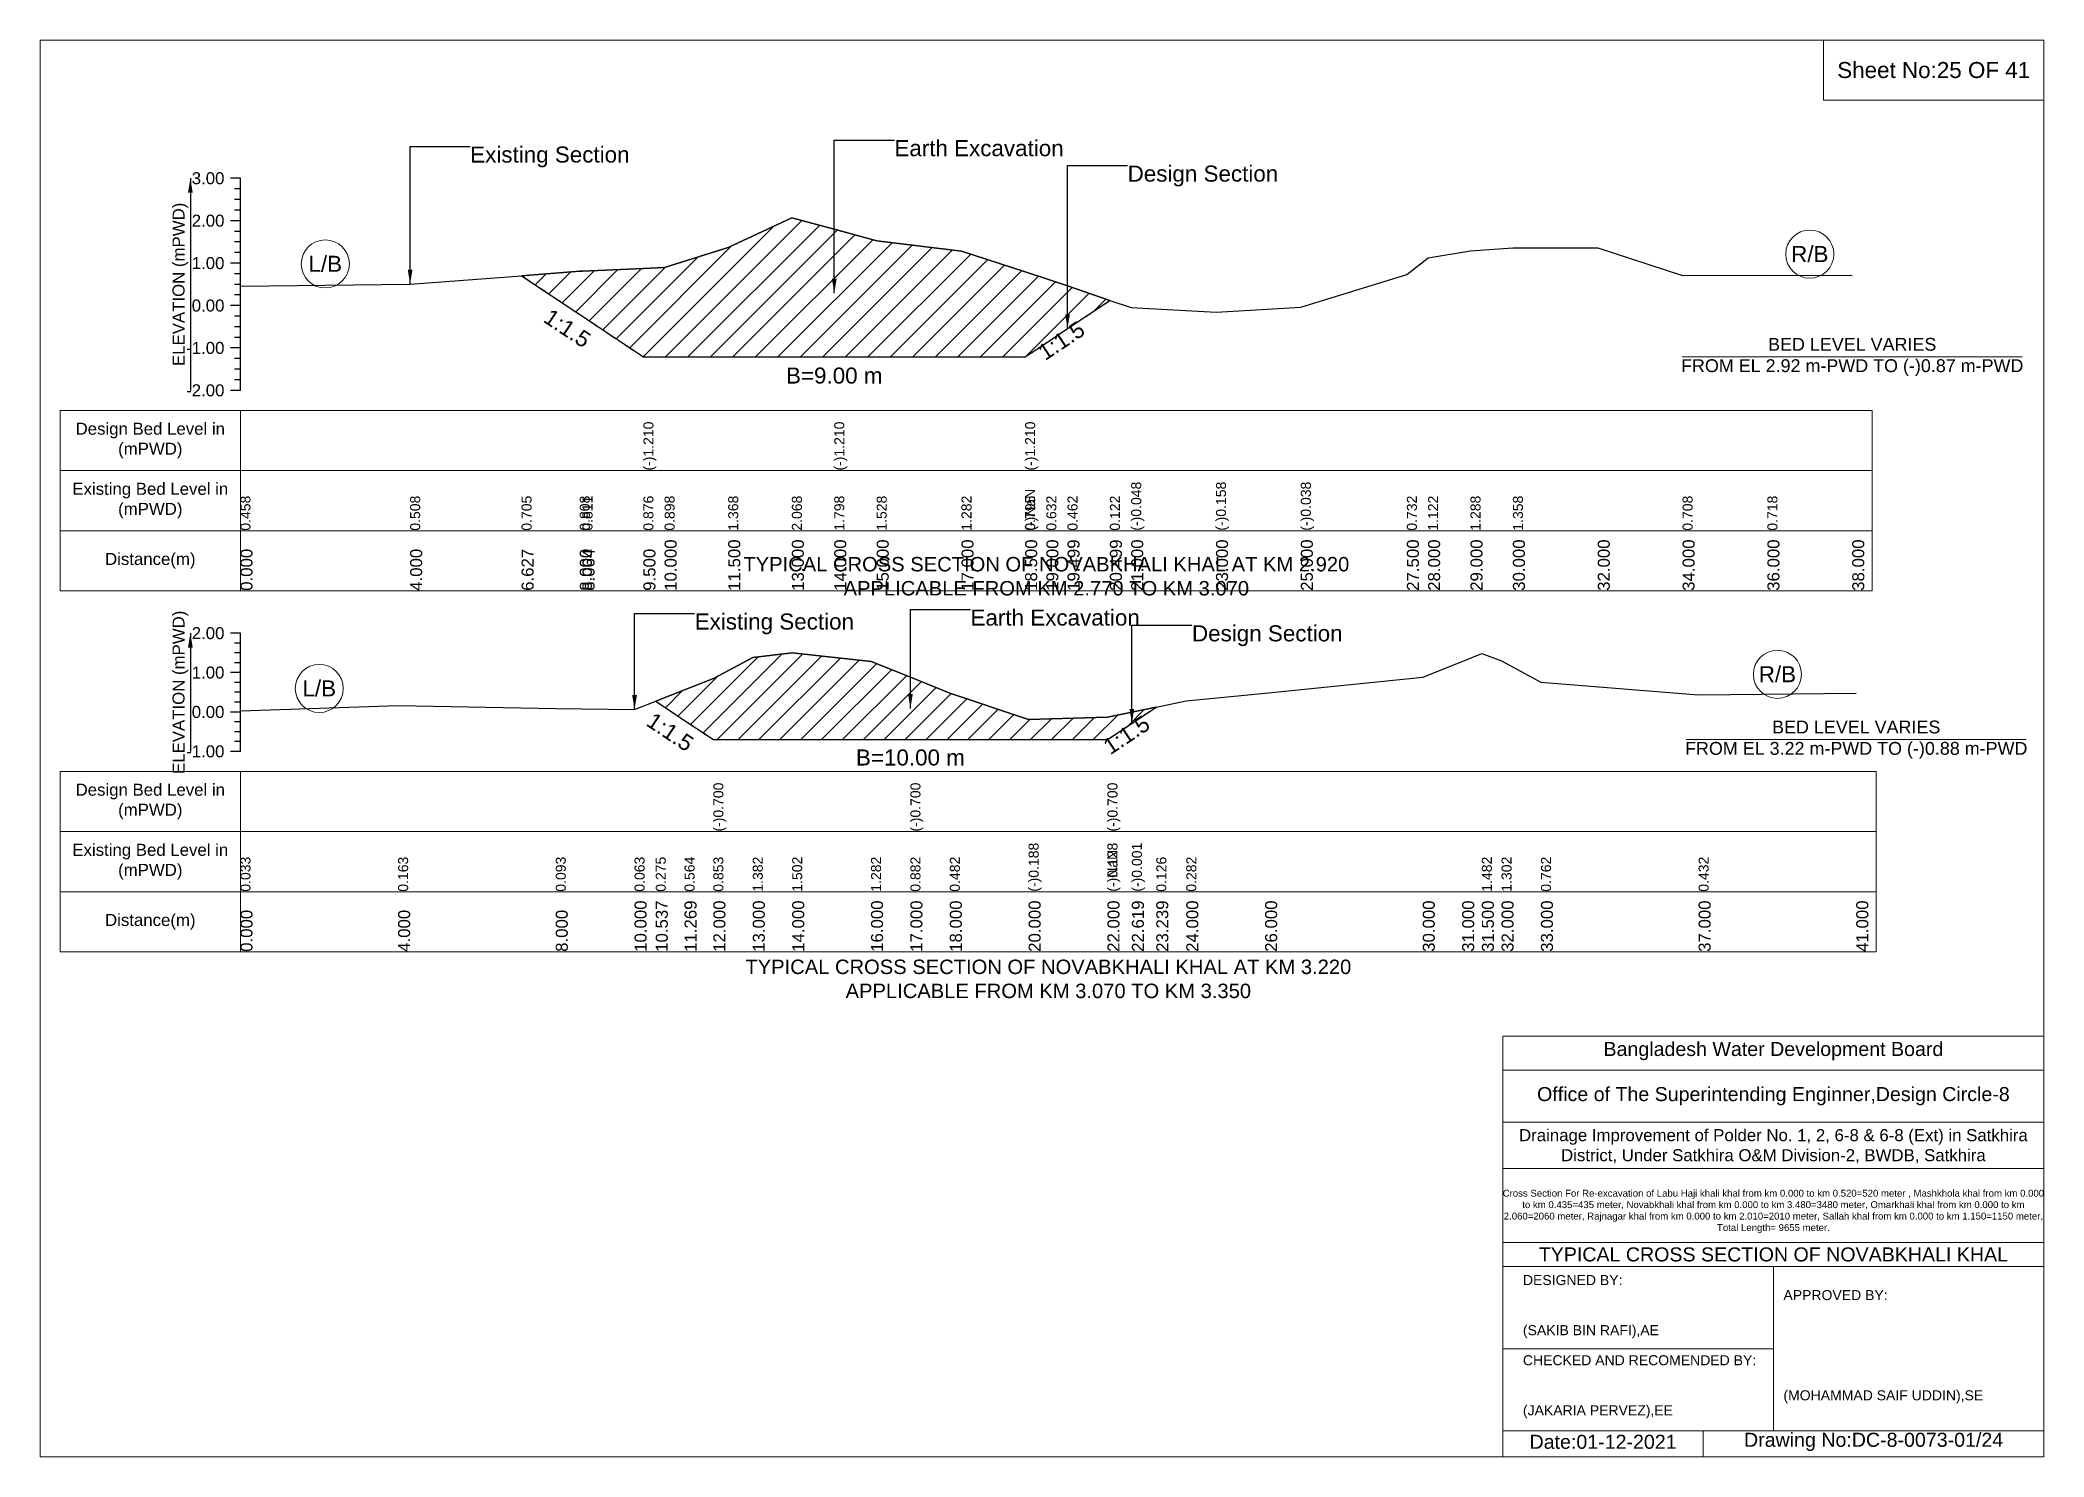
# Model space of a CAD drawing. Header units: inches. Extents: x 93000 to 486000, y -4242 to 0.
# Drawn here: x 340000 to 346000, y -4242 to 0 of the extents above; entities that cross this region are included whole.
import ezdxf

# ---------------------------------------------------------------- set-up
doc = ezdxf.new("R2010")
doc.units = ezdxf.units.IN
doc.header["$LTSCALE"] = 7
doc.header["$MEASUREMENT"] = 0
doc.linetypes.add('DASHED', pattern=[0.75, 0.5, -0.25])
for name, color, linetype, lineweight in [('Cross section Data Border', 7, 'Continuous', 9), ('Cross Section Labels', 7, 'Continuous', 9), ('Design_Bed_Level for Xsection', 7, 'DASHED', 25), ('Existing_Bed_Level for Xsection', 7, 'Continuous', 25), ('Long Section Labels', 7, 'Continuous', 9)]:
    doc.layers.add(name, color=color, linetype=linetype, lineweight=lineweight)
doc.styles.get("Standard").update_dxf_attribs({"font": 'arial.ttf'})
doc.dimstyles.get("Standard").update_dxf_attribs({"dimtxt": 0.18, "dimasz": 0.18, "dimexe": 0.18, "dimexo": 0.0625, "dimgap": 0.09, "dimtad": 0, "dimtih": 1, "dimtoh": 1, "dimdec": 4, "dimzin": 0, "dimdsep": 46, "dimtxsty": 'Standard', "dimcen": 0.09, "dimadec": 0, "dimazin": 0, "dimtfac": 1, "dimtdec": 4, "dimtofl": 0, "dimtmove": 0, "dimatfit": 3, "dimfxl": 1, "dimtolj": 1, "dimtzin": 0, "dimarcsym": 0})

msp = doc.modelspace()

# ---------------------------------------------------------------- texts
at = {"layer": 'Cross section Data Border', "attachment_point": 5}
for s, insert, char_height in [('Sheet No:25 OF 41', (345670, -90), 48), ('Bangladesh Water Development Board', (345190, -3027), 42), ('Office of The Superintending Enginner,Design Circle-8', (345190, -3162), 42)]:
    msp.add_mtext(s, dxfattribs=dict(at, insert=insert, char_height=char_height))
at = {"layer": 'Cross section Data Border'}
for s, insert, char_height, width, attachment_point in [('Design Bed Level in (mPWD)', (340330, -1198.9), 36, 480, 5), ('Existing Bed Level in (mPWD)', (340330, -1378.9), 36, 480, 5), ('Distance(m)', (340330, -1558.9), 36, 480, 5), ('Design Bed Level in (mPWD)', (340330, -2279.8), 36, 480, 5), ('Existing Bed Level in (mPWD)', (340330, -2459.8), 36, 480, 5), ('Distance(m)', (340330, -2639.8), 36, 480, 5), ('Drainage Improvement of Polder No. 1, 2, 6-8 & 6-8 (Ext) in Satkhira District, Under Satkhira O&M Division-2, BWDB, Satkhira', (345190, -3312), 36, 1680, 5), ('Cross Section For Re-excavation of Labu Haji khali khal from km 0.000 to km 0.520=520 meter , Mashkhola khal from km 0.000 to km 0.435=435 meter, Novabkhali khal from km 0.000 to km 3.480=3480 meter, Omarkhali khal from km 0.000 to km 2.060=2060 meter, Rajnagar khal from km 0.000 to km 2.010=2010 meter, Sallah khal from km 0.000 to km 1.150=1150 meter, Total Length= 9655 meter. ', (345190, -3507), 20.5611, 1620, 5), ('TYPICAL CROSS SECTION OF NOVABKHALI KHAL', (345190, -3636), 42, 1680, 5), ('DESIGNED BY:^J^J^J(SAKIB BIN RAFI),AE', (344440, -3792), 30, 840, 4), ('APPROVED BY:^J^J^J^J^J^J(MOHAMMAD SAIF UDDIN),SE', (345220, -3912), 30, 840, 4), ('CHECKED AND RECOMENDED BY:^J^J^J(JAKARIA PERVEZ),EE', (344440, -4032), 30, 840, 4), ('Date:01-12-2021', (344680, -4197), 42, 840, 5), ('Drawing No:DC-8-0073-01/24', (345490, -4197), 42, 1320, 5)]:
    msp.add_mtext(s, dxfattribs=dict(at, insert=insert, char_height=char_height, width=width, attachment_point=attachment_point))
at = {"layer": 'Cross Section Labels'}
for s, insert, char_height, attachment_point in [('Earth Excavation', (342558, -299.6), 48, 1), ('Existing Section', (341288, -318.7), 48, 1), ('Design Section', (343256.4, -375.8), 48, 1), ('L/B', (340854, -670.1), 48, 5), ('R/B', (345299, -640.9), 48, 5), ('BED LEVEL VARIES ^JFROM EL 2.92 m-PWD TO (-)0.87 m-PWD', (345426, -948.6), 38.4, 5), ('B=9.00 m', (342378, -980.4), 48, 2), ('TYPICAL CROSS SECTION OF NOVABKHALI KHAL AT KM 2.920^JAPPLICABLE FROM KM 2.770 TO KM 3.070', (343013, -1605.5), 43.2, 5), ('Existing Section', (341960, -1716.8), 48, 1), ('Earth Excavation', (342786, -1705), 48, 1), ('Design Section', (343449.1, -1752.2), 48, 1), ('L/B', (340836, -1941.3), 48, 5), ('R/B', (345202, -1898.9), 48, 5), ('BED LEVEL VARIES ^JFROM EL 3.22 m-PWD TO (-)0.88 m-PWD', (345438, -2094.4), 38.4, 5), ('B=10.00 m', (342606, -2123.9), 48, 2), ('TYPICAL CROSS SECTION OF NOVABKHALI KHAL AT KM 3.220^JAPPLICABLE FROM KM 3.070 TO KM 3.350', (343019, -2811), 43.2, 5)]:
    msp.add_mtext(s, dxfattribs=dict(at, insert=insert, char_height=char_height, attachment_point=attachment_point))
at = {"layer": 'Cross Section Labels', "char_height": 48, "attachment_point": 2}
for insert, rotation in [((341592.3, -842.9), 326.30993), ((343044.7, -879.9), 33.69007), ((341900.2, -2051.6), 326.30993), ((343239.6, -2060.4), 33.69007)]:
    msp.add_mtext('1:1.5', dxfattribs=dict(at, insert=insert, rotation=rotation))
at = {"layer": 'Existing_Bed_Level for Xsection', "char_height": 36, "attachment_point": 6}
for s, insert in [('3.00', (340552, -413.9)), ('2.00', (340552, -540.9)), ('1.00', (340552, -667.9)), ('0.00', (340552, -794.9)), ('-1.00', (340552, -921.9)), ('-2.00', (340552, -1048.9)), ('2.00', (340552, -1775.8)), ('1.00', (340552, -1893.8)), ('0.00', (340552, -2011.8)), ('-1.00', (340552, -2129.8))]:
    msp.add_mtext(s, dxfattribs=dict(at, insert=insert))
at = {"layer": 'Existing_Bed_Level for Xsection', "char_height": 36, "attachment_point": 5, "rotation": 90}
for insert in [(340420, -731.4), (340420, -1952.8)]:
    msp.add_mtext('ELEVATION (mPWD)', dxfattribs=dict(at, insert=insert))
at = {"layer": 'Long Section Labels', "attachment_point": 1, "rotation": 90}
for s, insert, char_height in [('(-)1.210', (341806.5, -1288.9), 30), ('(-)1.210', (342378, -1288.9), 30), ('(-)1.210', (342949.5, -1288.9), 30), ('0.458', (340600, -1468.9), 30), ('0.508', (341108, -1468.9), 30), ('0.705', (341441.7, -1468.9), 30), ('0.808', (341616, -1468.9), 30), ('0.811', (341624.1, -1468.9), 30), ('0.876', (341806.5, -1468.9), 30), ('0.876', (341806.5, -1468.9), 30), ('0.876', (341806.5, -1468.9), 30), ('0.898', (341870, -1468.9), 30), ('1.368', (342060.5, -1468.9), 30), ('2.068', (342251, -1468.9), 30), ('1.798', (342378, -1468.9), 30), ('1.798', (342378, -1468.9), 30), ('1.798', (342378, -1468.9), 30), ('1.528', (342505, -1468.9), 30), ('1.282', (342759, -1468.9), 30), ('(-)NaN', (342949.5, -1468.9), 30), ('0.795', (342949.5, -1468.9), 30), ('0.795', (342949.5, -1468.9), 30), ('0.632', (343013, -1468.9), 30), ('0.462', (343076.4, -1468.9), 30), ('0.122', (343203.3, -1468.9), 30), ('(-)0.048', (343267, -1468.9), 30), ('(-)0.158', (343521, -1468.9), 30), ('(-)0.038', (343775, -1468.9), 30), ('0.732', (344092.5, -1468.9), 30), ('1.122', (344156, -1468.9), 30), ('1.288', (344283, -1468.9), 30), ('1.358', (344410, -1468.9), 30), ('1.358', (344410, -1468.9), 30), ('0.708', (344918, -1468.9), 30), ('0.708', (344918, -1468.9), 30), ('0.718', (345172, -1468.9), 30), ('10.000', (341870, -1648.9), 36), ('11.500', (342060.5, -1648.9), 36), ('13.000', (342251, -1648.9), 36), ('14.000', (342378, -1648.9), 36), ('14.000', (342378, -1648.9), 36), ('14.000', (342378, -1648.9), 36), ('15.000', (342505, -1648.9), 36), ('17.000', (342759, -1648.9), 36), ('18.500', (342949.5, -1648.9), 36), ('18.500', (342949.5, -1648.9), 36), ('18.500', (342949.5, -1648.9), 36), ('19.000', (343013, -1648.9), 36), ('19.499', (343076.4, -1648.9), 36), ('20.499', (343203.3, -1648.9), 36), ('21.000', (343267, -1648.9), 36), ('23.000', (343521, -1648.9), 36), ('25.000', (343775, -1648.9), 36), ('27.500', (344092.5, -1648.9), 36), ('28.000', (344156, -1648.9), 36), ('29.000', (344283, -1648.9), 36), ('30.000', (344410, -1648.9), 36), ('32.000', (344664, -1648.9), 36), ('34.000', (344918, -1648.9), 36), ('36.000', (345172, -1648.9), 36), ('38.000', (345426, -1648.9), 36), ('0.000', (340600, -1648.9), 36), ('4.000', (341108, -1648.9), 36), ('6.627', (341441.7, -1648.9), 36), ('8.000', (341616, -1648.9), 36), ('8.064', (341624.1, -1648.9), 36), ('9.500', (341806.5, -1648.9), 36), ('9.500', (341806.5, -1648.9), 36), ('9.500', (341806.5, -1648.9), 36), ('(-)0.700', (342016, -2369.8), 30), ('(-)0.700', (342606, -2369.8), 30), ('(-)0.700', (343196, -2369.8), 30), ('0.033', (340600, -2549.8), 30), ('0.163', (341072, -2549.8), 30), ('0.093', (341544, -2549.8), 30), ('0.063', (341780, -2549.8), 30), ('0.275', (341843.4, -2549.8), 30), ('0.564', (341929.7, -2549.8), 30), ('0.853', (342016, -2549.8), 30), ('0.853', (342016, -2549.8), 30), ('0.853', (342016, -2549.8), 30), ('1.382', (342134, -2549.8), 30), ('1.502', (342252, -2549.8), 30), ('1.282', (342488, -2549.8), 30), ('1.282', (342488, -2549.8), 30), ('0.882', (342606, -2549.8), 30), ('0.882', (342606, -2549.8), 30), ('0.882', (342606, -2549.8), 30), ('0.882', (342606, -2549.8), 30), ('0.482', (342724, -2549.8), 30), ('0.482', (342724, -2549.8), 30), ('0.482', (342724, -2549.8), 30), ('(-)0.188', (342960, -2549.8), 30), ('(-)0.128', (343196, -2549.8), 30), ('(-)0.128', (343196, -2549.8), 30), ('(-)NaN', (343196, -2549.8), 30), ('(-)0.001', (343269.1, -2549.8), 30), ('0.126', (343342.2, -2549.8), 30), ('0.282', (343432, -2549.8), 30), ('1.482', (344317, -2549.8), 30), ('1.302', (344376, -2549.8), 30), ('0.762', (344494, -2549.8), 30), ('0.432', (344966, -2549.8), 30), ('10.000', (341780, -2729.8), 36), ('10.537', (341843.4, -2729.8), 36), ('11.269', (341929.7, -2729.8), 36), ('12.000', (342016, -2729.8), 36), ('12.000', (342016, -2729.8), 36), ('12.000', (342016, -2729.8), 36), ('13.000', (342134, -2729.8), 36), ('14.000', (342252, -2729.8), 36), ('16.000', (342488, -2729.8), 36), ('17.000', (342606, -2729.8), 36), ('17.000', (342606, -2729.8), 36), ('17.000', (342606, -2729.8), 36), ('18.000', (342724, -2729.8), 36), ('20.000', (342960, -2729.8), 36), ('22.000', (343196, -2729.8), 36), ('22.000', (343196, -2729.8), 36), ('22.000', (343196, -2729.8), 36), ('22.619', (343269.1, -2729.8), 36), ('23.239', (343342.2, -2729.8), 36), ('24.000', (343432, -2729.8), 36), ('26.000', (343668, -2729.8), 36), ('30.000', (344140, -2729.8), 36), ('31.000', (344258, -2729.8), 36), ('31.500', (344317, -2729.8), 36), ('32.000', (344376, -2729.8), 36), ('33.000', (344494, -2729.8), 36), ('37.000', (344966, -2729.8), 36), ('41.000', (345438, -2729.8), 36), ('0.000', (340600, -2729.8), 36), ('4.000', (341072, -2729.8), 36), ('8.000', (341544, -2729.8), 36)]:
    msp.add_mtext(s, dxfattribs=dict(at, insert=insert, char_height=char_height))

# ---------------------------------------------------------------- hatches: boundary and pattern name
at = {"layer": 'Existing_Bed_Level for Xsection'}
h = msp.add_hatch(dxfattribs=at)
h.set_pattern_fill('ANSI31', color=256, scale=381, style=0)
h.paths.add_polyline_path([(341441.7, -705.4), (341616, -821.6), (341624.1, -827), (341806.5, -948.6), (341870, -948.6), (342060.5, -948.6), (342251, -948.6), (342378, -948.6), (342505, -948.6), (342759, -948.6), (342949.5, -948.6), (343013, -906.3), (343076.4, -864), (343203.3, -779.4), (343076.4, -736.2), (343013, -714.7), (342949.5, -694), (342759, -632.1), (342505, -600.9), (342378, -566.6), (342251, -532.3), (342060.5, -621.2), (341870, -680.9), (341806.5, -683.7), (341624.1, -692), (341616, -692.3)])
h = msp.add_hatch(dxfattribs=at)
h.set_pattern_fill('ANSI31', color=256, scale=354, style=0)
h.paths.add_polyline_path([(341843.4, -1979.3), (341929.7, -2036.9), (342016, -2094.4), (342134, -2094.4), (342252, -2094.4), (342488, -2094.4), (342606, -2094.4), (342724, -2094.4), (342960, -2094.4), (343196, -2094.4), (343269.1, -2045.7), (343342.2, -1996.9), (343269.1, -2011.9), (343196, -2026.9), (342960, -2034), (342724, -1954.9), (342606, -1907.7), (342488, -1860.5), (342252, -1834.6), (342134, -1848.7), (342016, -1911.2), (341929.7, -1945.3)])

# ---------------------------------------------------------------- linework, layer by layer
at = {"layer": 'Cross section Data Border'}
for points in [[(340000, 0), (346000, 0), (346000, -4242), (340000, -4242)], [(345340, 0), (346000, 0), (346000, -180), (345340, -180)], [(340060, -1108.9), (345486, -1108.9), (345486, -1648.9), (340060, -1648.9)], [(340060, -2189.8), (345498, -2189.8), (345498, -2729.8), (340060, -2729.8)]]:
    msp.add_lwpolyline(points, close=True, dxfattribs=at)
for points in [[(340600, -1108.9), (340600, -1648.9)], [(340060, -1288.9), (345486, -1288.9)], [(340060, -1468.9), (345486, -1468.9)], [(340600, -2189.8), (340600, -2729.8)], [(340060, -2369.8), (345498, -2369.8)], [(340060, -2549.8), (345498, -2549.8)], [(344380, -4242), (344380, -2982), (346000, -2982)], [(344380, -3084), (346000, -3084)], [(344380, -3240), (346000, -3240)], [(344380, -3378), (346000, -3378)], [(344380, -3600), (346000, -3600)], [(344380, -3672), (346000, -3672)], [(345190, -3672), (345190, -4164)], [(344380, -3918), (345190, -3918)], [(344380, -4164), (346000, -4164)], [(344980, -4164), (344980, -4242)]]:
    msp.add_lwpolyline(points, dxfattribs=at)
at = {"layer": 'Cross Section Labels'}
for points in [[(344917, -948.6), (345935, -948.6)], [(344929, -2094.4), (345947, -2094.4)]]:
    msp.add_lwpolyline(points, dxfattribs=at)
for centre in [(340854, -670.1), (345299, -640.9), (345202, -1898.9), (340836, -1941.3)]:
    msp.add_circle(centre, 72, dxfattribs=at)
at = {"layer": 'Design_Bed_Level for Xsection'}
for points in [[(341441.7, -705.4), (341624.1, -827), (341806.5, -948.6), (342378, -948.6), (342949.5, -948.6), (343076.4, -864), (343203.3, -779.4)], [(341843.4, -1979.3), (341929.7, -2036.9), (342016, -2094.4), (342606, -2094.4), (343196, -2094.4), (343269.1, -2045.7), (343342.2, -1996.9)]]:
    msp.add_lwpolyline(points, dxfattribs=at)
at = {"layer": 'Existing_Bed_Level for Xsection'}
for points in [[(340600, -413.9), (340570, -413.9)], [(340600, -1048.9), (340600, -921.9), (340600, -794.9), (340600, -667.9), (340600, -540.9), (340600, -413.9)], [(340600, -445.7), (340582, -445.7)], [(340600, -477.4), (340582, -477.4)], [(340600, -509.2), (340582, -509.2)], [(340600, -736.8), (341108, -730.4), (341441.7, -705.4), (341616, -692.3), (341624.1, -692), (341806.5, -683.7), (341806.5, -683.7), (341870, -680.9), (342060.5, -621.2), (342251, -532.3), (342378, -566.6), (342378, -566.6), (342505, -600.9), (342759, -632.1), (342949.5, -694), (342949.5, -694), (343013, -714.7), (343076.4, -736.2), (343203.3, -779.4), (343267, -801), (343521, -815), (343775, -799.8), (344092.5, -702), (344156, -652.4), (344283, -631.4), (344410, -622.5), (344664, -622.5), (344918, -705), (345172, -703.7), (345426, -705)], [(340600, -540.9), (340570, -540.9)], [(340600, -572.7), (340582, -572.7)], [(340600, -604.4), (340582, -604.4)], [(340600, -636.2), (340582, -636.2)], [(340600, -667.9), (340570, -667.9)], [(340600, -699.7), (340582, -699.7)], [(340600, -731.4), (340582, -731.4)], [(340600, -763.2), (340582, -763.2)], [(340600, -794.9), (340570, -794.9)], [(340600, -826.7), (340582, -826.7)], [(340600, -858.4), (340582, -858.4)], [(340600, -890.2), (340582, -890.2)], [(340600, -921.9), (340570, -921.9)], [(340600, -953.7), (340582, -953.7)], [(340600, -985.4), (340582, -985.4)], [(340600, -1017.2), (340582, -1017.2)], [(340600, -1048.9), (340570, -1048.9)], [(340600, -1775.8), (340570, -1775.8)], [(340600, -2129.8), (340600, -2011.8), (340600, -1893.8), (340600, -1775.8)], [(340600, -1805.3), (340582, -1805.3)], [(340600, -1834.8), (340582, -1834.8)], [(340600, -2007.9), (341072, -1992.6), (341544, -2000.8), (341780, -2004.4), (341843.4, -1979.3), (341929.7, -1945.3), (342016, -1911.2), (342016, -1911.2), (342134, -1848.7), (342252, -1834.6), (342488, -1860.5), (342606, -1907.7), (342606, -1907.7), (342724, -1954.9), (342960, -2034), (343196, -2026.9), (343196, -2026.9), (343269.1, -2011.9), (343342.2, -1996.9), (343432, -1978.5), (343668, -1954.9), (344140, -1907.7), (344258, -1860.5), (344317, -1836.9), (344376, -1858.2), (344494, -1921.9), (344966, -1960.8), (345438, -1954.9)], [(340600, -1893.8), (340570, -1893.8)], [(340600, -1864.3), (340582, -1864.3)], [(340600, -1923.3), (340582, -1923.3)], [(340600, -1952.8), (340582, -1952.8)], [(340600, -2011.8), (340570, -2011.8)], [(340600, -1982.3), (340582, -1982.3)], [(340600, -2041.3), (340582, -2041.3)], [(340600, -2070.8), (340582, -2070.8)], [(340600, -2129.8), (340570, -2129.8)], [(340600, -2100.3), (340582, -2100.3)]]:
    msp.add_lwpolyline(points, dxfattribs=at)
for points in [[(341441.7, -705.4), (341441.7, -705.4), (341616, -821.6), (341624.1, -827), (341806.5, -948.6), (341806.5, -948.6), (341870, -948.6), (342060.5, -948.6), (342251, -948.6), (342378, -948.6), (342378, -948.6), (342505, -948.6), (342759, -948.6), (342949.5, -948.6), (342949.5, -948.6), (343013, -906.3), (343076.4, -864), (343203.3, -779.4), (343203.3, -779.4), (343203.3, -779.4), (343076.4, -736.2), (343013, -714.7), (342949.5, -694), (342949.5, -694), (342759, -632.1), (342505, -600.9), (342378, -566.6), (342378, -566.6), (342251, -532.3), (342060.5, -621.2), (341870, -680.9), (341806.5, -683.7), (341806.5, -683.7), (341624.1, -692), (341616, -692.3), (341441.7, -705.4)], [(341843.4, -1979.3), (341929.7, -2036.9), (342016, -2094.4), (342016, -2094.4), (342134, -2094.4), (342252, -2094.4), (342488, -2094.4), (342606, -2094.4), (342606, -2094.4), (342724, -2094.4), (342960, -2094.4), (343196, -2094.4), (343196, -2094.4), (343269.1, -2045.7), (343342.2, -1996.9), (343269.1, -2011.9), (343196, -2026.9), (343196, -2026.9), (342960, -2034), (342724, -1954.9), (342606, -1907.7), (342606, -1907.7), (342488, -1860.5), (342252, -1834.6), (342134, -1848.7), (342016, -1911.2), (342016, -1911.2), (341929.7, -1945.3)]]:
    msp.add_lwpolyline(points, close=True, dxfattribs=at)

msp.set_redraw_order([(e.dxf.handle, doc.entitydb.next_handle()) for e in msp.query("TEXT MTEXT ATTDEF DIMENSION ARC_DIMENSION")])  # texts and dimensions are drawn at this point

# ---------------------------------------------------------------- leaders
at = {"layer": 'Cross Section Labels', "annotation_type": 0, "has_hookline": 1, "hookline_direction": 0}
for points, text_width in [([(342378, -757.6), (342378, -299.6), (342557.9, -299.6)], 497), ([(341108, -730.4), (341108, -318.7), (341287.9, -318.7)], 467.2), ([(343076.4, -864), (343076.4, -375.8), (343256.3, -375.8)], 441.2), ([(341780, -2004.4), (341780, -1716.8), (341959.9, -1716.8)], 467.2), ([(342606, -2001.1), (342606, -1705), (342785.9, -1705)], 497), ([(343269.1, -2045.7), (343269.1, -1752.2), (343449, -1752.2)], 441.2)]:
    msp.add_leader(points, dimstyle='Standard', override={"dimasz": 43.2}, dxfattribs=dict(at, text_width=text_width))
at = {"layer": 'Existing_Bed_Level for Xsection'}
for points in [[(340450, -413.9), (340450, -1048.9)], [(340450, -1775.8), (340450, -2129.8)]]:
    msp.add_leader(points, dimstyle='Standard', override={"dimasz": 43.2}, dxfattribs=at)

doc.saveas('drawing.dxf')
